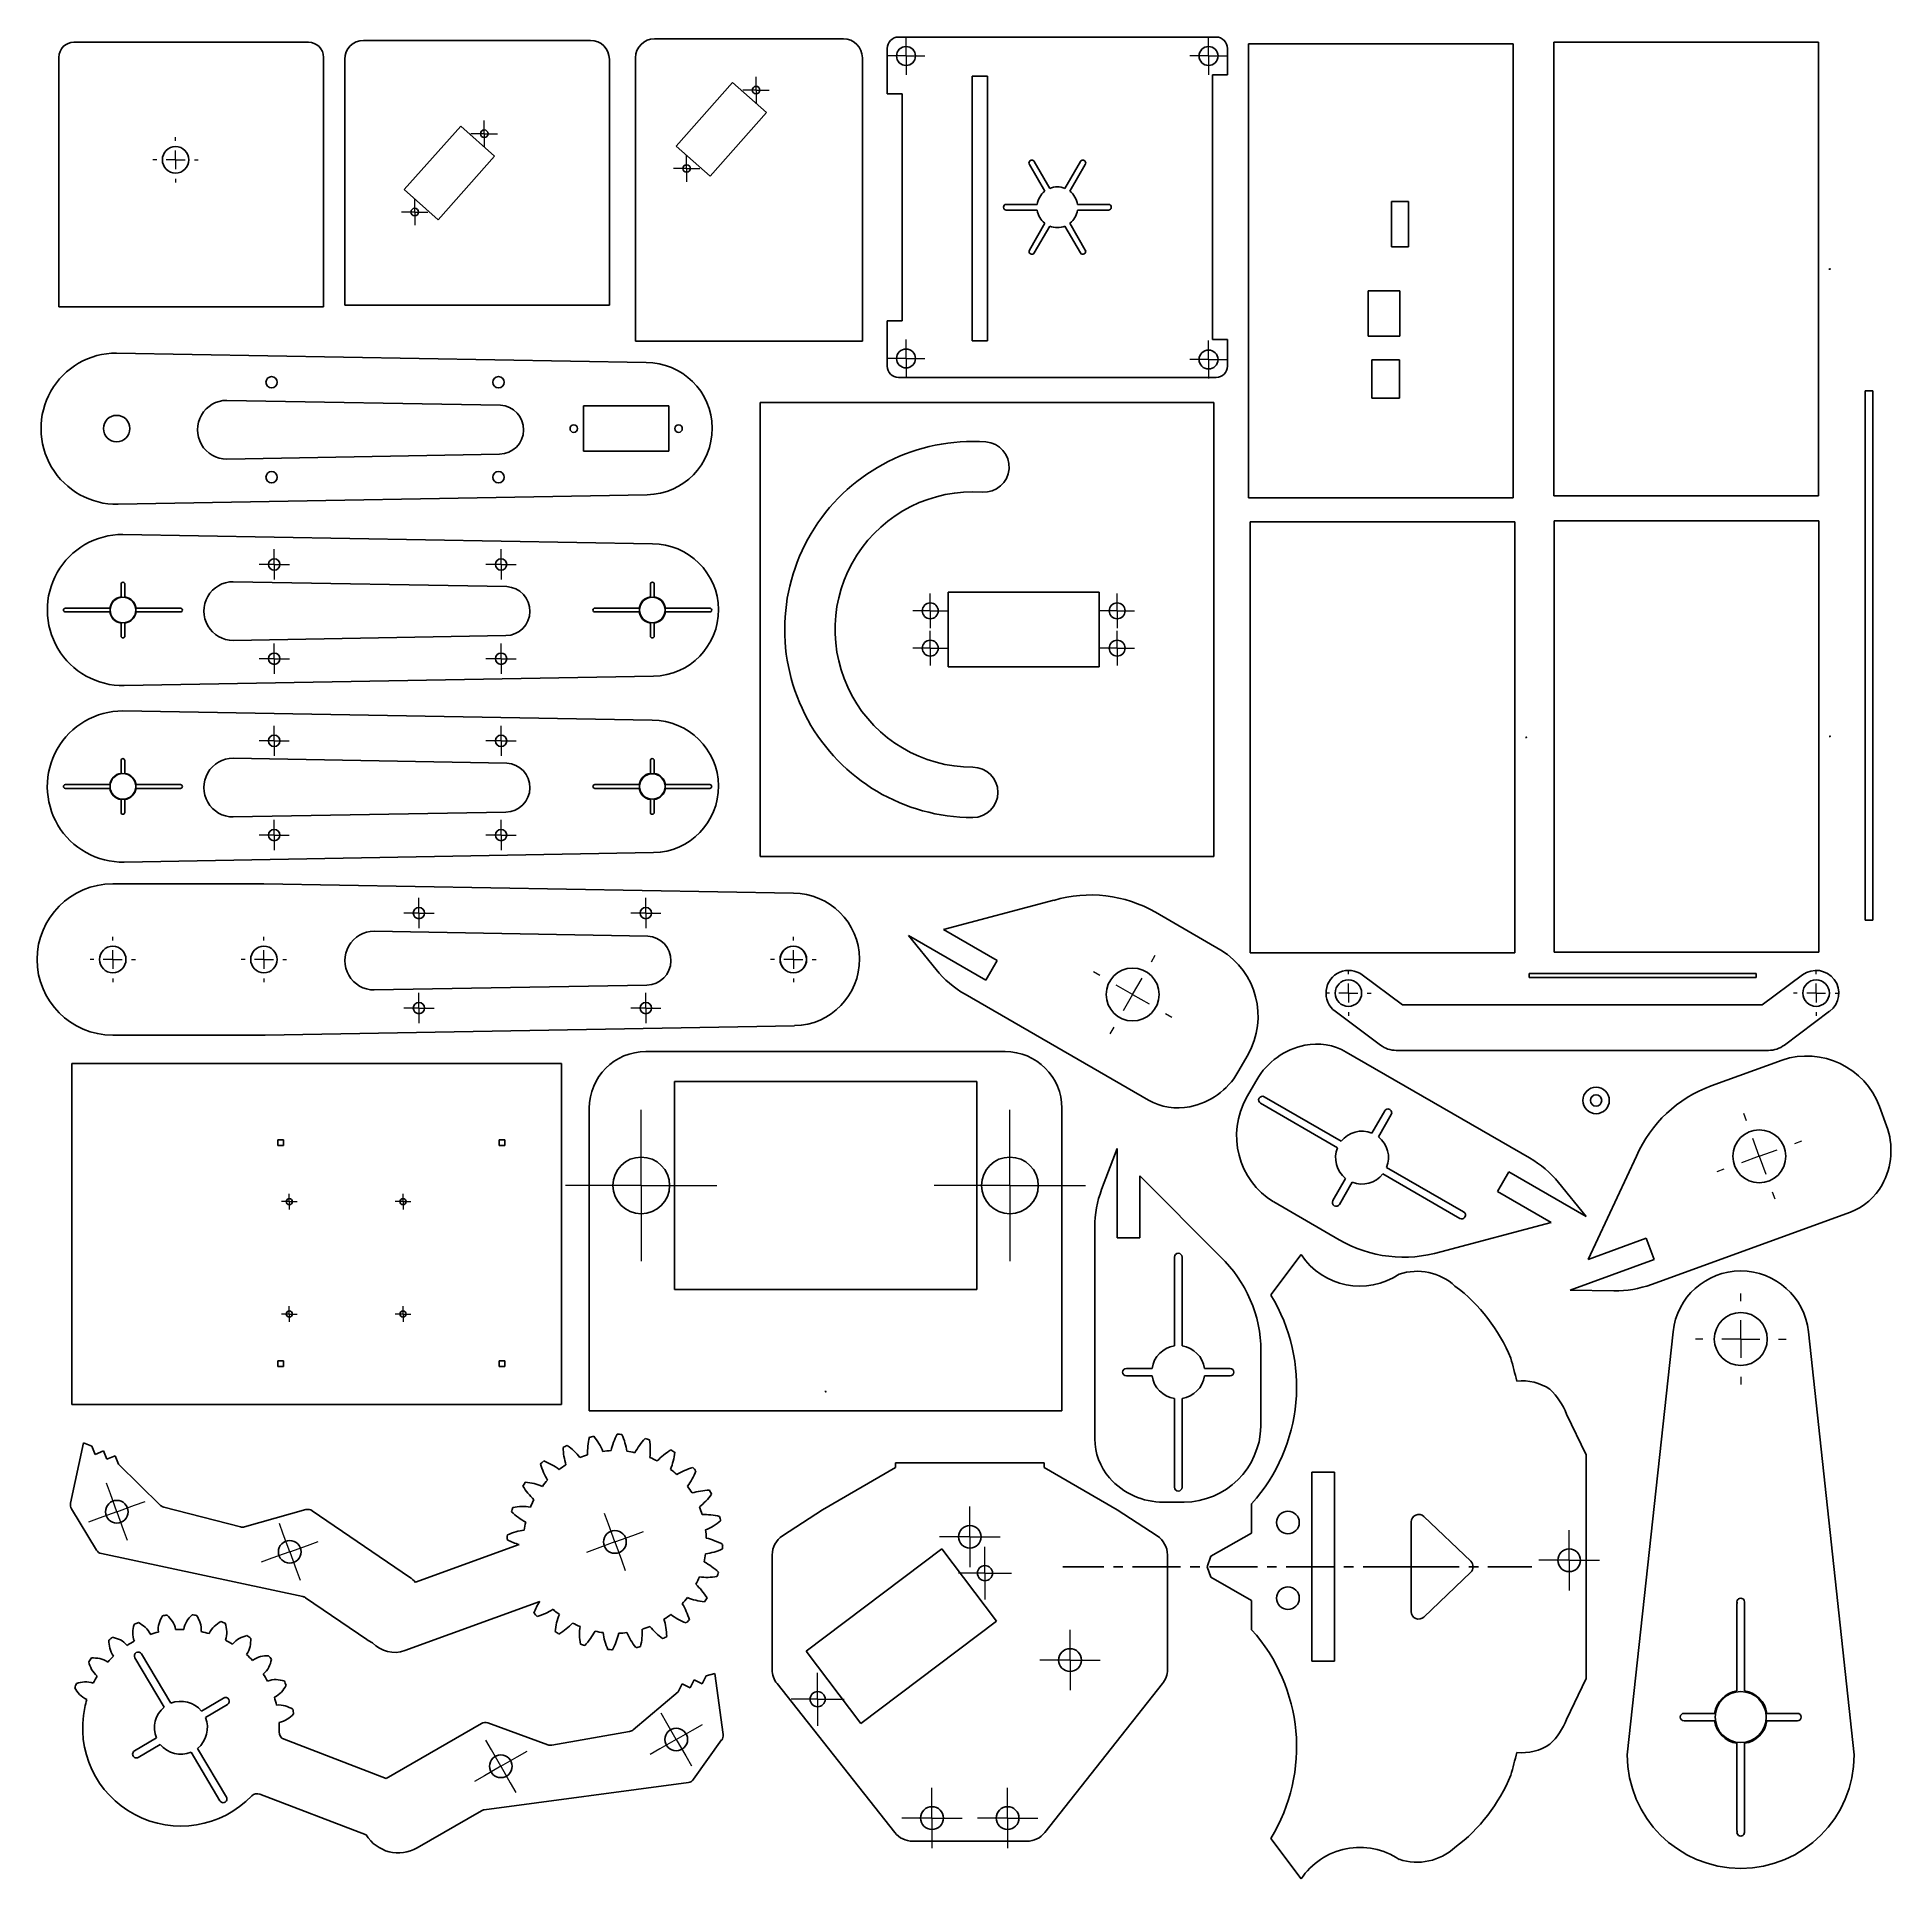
# Model space of a CAD drawing. Header units: millimetres. Extents: x 5 to 495, y 5 to 492.
import ezdxf

# ---------------------------------------------------------------- set-up
doc = ezdxf.new("R2010")
doc.units = ezdxf.units.MM
doc.header["$PDSIZE"] = -1
doc.linetypes.add('CENTERX2', pattern=[20.32, 12.7, -2.54, 2.54, -2.54])

# ---------------------------------------------------------------- blocks, each defined once
blk = doc.blocks.new('SW_CENTERMARKSYMBOL_0')
at = {"color": 0, "linetype": 'Continuous', "lineweight": 18}
for p, q in [((0, 5), (0, 6)), ((-5, 0), (-6, 0)), ((0, 0), (-2.5, 0)), ((0, 0), (0, 2.5)), ((0, 0), (0, -2.5)), ((0, 0), (2.5, 0)), ((5, 0), (6, 0)), ((0, -5), (0, -6))]:
    blk.add_line(p, q, dxfattribs=at)
blk = doc.blocks.new('SW_CENTERMARKSYMBOL_1')
at = {"color": 0, "linetype": 'Continuous', "lineweight": 18}
for p, q in [((-2.5, 0), (-3.5, 0)), ((0, 0), (-2.5, 0)), ((0, 2.5), (0, 3.5)), ((0, 0), (0, 2.5)), ((0, 0), (0, -2.5)), ((0, 0), (2.5, 0)), ((2.5, 0), (3.5, 0)), ((0, -2.5), (0, -3.5))]:
    blk.add_line(p, q, dxfattribs=at)
blk = doc.blocks.new('SW_CENTERMARKSYMBOL_2')
at = {"color": 0, "linetype": 'Continuous', "lineweight": 18}
for p, q in [((-2.5, 0), (-3.5, 0)), ((0, 0), (-2.5, 0)), ((0, 2.5), (0, 3.5)), ((0, 0), (0, 2.5)), ((0, 0), (0, -2.5)), ((0, 0), (2.5, 0)), ((2.5, 0), (3.5, 0)), ((0, -2.5), (0, -3.5))]:
    blk.add_line(p, q, dxfattribs=at)
blk = doc.blocks.new('SW_CENTERMARKSYMBOL_3')
at = {"color": 0, "linetype": 'Continuous', "lineweight": 18}
for p, q in [((-2.5, 0), (-3.5, 0)), ((0, 0), (-2.5, 0)), ((0, 2.5), (0, 3.5)), ((0, 0), (0, 2.5)), ((0, 0), (0, -2.5)), ((0, 0), (2.5, 0)), ((2.5, 0), (3.5, 0)), ((0, -2.5), (0, -3.5))]:
    blk.add_line(p, q, dxfattribs=at)
blk = doc.blocks.new('SW_CENTERMARKSYMBOL_4')
at = {"color": 0, "linetype": 'Continuous', "lineweight": 18}
for p, q in [((-2.5, 0), (-3.5, 0)), ((0, 0), (-2.5, 0)), ((0, 2.5), (0, 3.5)), ((0, 0), (0, 2.5)), ((0, 0), (0, -2.5)), ((0, 0), (2.5, 0)), ((2.5, 0), (3.5, 0)), ((0, -2.5), (0, -3.5))]:
    blk.add_line(p, q, dxfattribs=at)
blk = doc.blocks.new('SW_CENTERMARKSYMBOL_5')
at = {"color": 0, "linetype": 'Continuous', "lineweight": 18}
for p, q in [((0, 2.5), (0, 5)), ((-2.5, 0), (-5, 0)), ((0, 0), (-2.5, 0)), ((0, 0), (0, 2.5)), ((0, 0), (0, -2.5)), ((0, 0), (2.5, 0)), ((2.5, 0), (5, 0)), ((0, -2.5), (0, -5))]:
    blk.add_line(p, q, dxfattribs=at)
blk = doc.blocks.new('SW_CENTERMARKSYMBOL_6')
at = {"color": 0, "linetype": 'Continuous', "lineweight": 18}
for p, q in [((0, 2.5), (0, 5)), ((-2.5, 0), (-5, 0)), ((0, 0), (-2.5, 0)), ((0, 0), (0, 2.5)), ((0, 0), (0, -2.5)), ((0, 0), (2.5, 0)), ((2.5, 0), (5, 0)), ((0, -2.5), (0, -5))]:
    blk.add_line(p, q, dxfattribs=at)
blk = doc.blocks.new('SW_CENTERMARKSYMBOL_7')
at = {"color": 0, "linetype": 'Continuous', "lineweight": 18}
for p, q in [((0, 2.5), (0, 5)), ((-2.5, 0), (-5, 0)), ((0, 0), (-2.5, 0)), ((0, 0), (0, 2.5)), ((0, 0), (0, -2.5)), ((0, 0), (2.5, 0)), ((2.5, 0), (5, 0)), ((0, -2.5), (0, -5))]:
    blk.add_line(p, q, dxfattribs=at)
blk = doc.blocks.new('SW_CENTERMARKSYMBOL_8')
at = {"color": 0, "linetype": 'Continuous', "lineweight": 18}
for p, q in [((0, 2.5), (0, 5)), ((-2.5, 0), (-5, 0)), ((0, 0), (-2.5, 0)), ((0, 0), (0, 2.5)), ((0, 0), (0, -2.5)), ((0, 0), (2.5, 0)), ((2.5, 0), (5, 0)), ((0, -2.5), (0, -5))]:
    blk.add_line(p, q, dxfattribs=at)
blk = doc.blocks.new('SW_CENTERMARKSYMBOL_9')
at = {"color": 0, "linetype": 'Continuous', "lineweight": 18}
for p, q in [((0, 5), (0, 6)), ((-5, 0), (-6, 0)), ((0, 0), (-2.5, 0)), ((0, 0), (0, 2.5)), ((0, 0), (0, -2.5)), ((0, 0), (2.5, 0)), ((5, 0), (6, 0)), ((0, -5), (0, -6))]:
    blk.add_line(p, q, dxfattribs=at)
blk = doc.blocks.new('SW_CENTERMARKSYMBOL_10')
at = {"color": 0, "linetype": 'Continuous', "lineweight": 18}
for p, q in [((0, 5), (0, 6)), ((-5, 0), (-6, 0)), ((0, 0), (-2.5, 0)), ((0, 0), (0, 2.5)), ((0, 0), (0, -2.5)), ((0, 0), (2.5, 0)), ((5, 0), (6, 0)), ((0, -5), (0, -6))]:
    blk.add_line(p, q, dxfattribs=at)
blk = doc.blocks.new('SW_CENTERMARKSYMBOL_11')
at = {"color": 0, "linetype": 'Continuous', "lineweight": 18}
for p, q in [((0, 5), (0, 6)), ((-5, 0), (-6, 0)), ((0, 0), (-2.5, 0)), ((0, 0), (0, 2.5)), ((0, 0), (0, -2.5)), ((0, 0), (2.5, 0)), ((5, 0), (6, 0)), ((0, -5), (0, -6))]:
    blk.add_line(p, q, dxfattribs=at)
blk = doc.blocks.new('SW_CENTERMARKSYMBOL_12')
at = {"color": 0, "linetype": 'Continuous', "lineweight": 18}
for p, q in [((-2.5, 0), (-4, 0)), ((0, 0), (-2.5, 0)), ((0, 2.5), (0, 4)), ((0, 0), (0, 2.5)), ((0, 0), (0, -2.5)), ((0, 0), (2.5, 0)), ((2.5, 0), (4, 0)), ((0, -2.5), (0, -4))]:
    blk.add_line(p, q, dxfattribs=at)
blk = doc.blocks.new('SW_CENTERMARKSYMBOL_13')
at = {"color": 0, "linetype": 'Continuous', "lineweight": 18}
for p, q in [((-2.5, 0), (-4, 0)), ((0, 0), (-2.5, 0)), ((0, 2.5), (0, 4)), ((0, 0), (0, 2.5)), ((0, 0), (0, -2.5)), ((0, 0), (2.5, 0)), ((2.5, 0), (4, 0)), ((0, -2.5), (0, -4))]:
    blk.add_line(p, q, dxfattribs=at)
blk = doc.blocks.new('SW_CENTERMARKSYMBOL_14')
at = {"color": 0, "linetype": 'Continuous', "lineweight": 18}
for p, q in [((-2.5, 0), (-4, 0)), ((0, 0), (-2.5, 0)), ((0, 2.5), (0, 4)), ((0, 0), (0, 2.5)), ((0, 0), (0, -2.5)), ((0, 0), (2.5, 0)), ((2.5, 0), (4, 0)), ((0, -2.5), (0, -4))]:
    blk.add_line(p, q, dxfattribs=at)
blk = doc.blocks.new('SW_CENTERMARKSYMBOL_15')
at = {"color": 0, "linetype": 'Continuous', "lineweight": 18}
for p, q in [((-2.5, 0), (-4, 0)), ((0, 0), (-2.5, 0)), ((0, 2.5), (0, 4)), ((0, 0), (0, 2.5)), ((0, 0), (0, -2.5)), ((0, 0), (2.5, 0)), ((2.5, 0), (4, 0)), ((0, -2.5), (0, -4))]:
    blk.add_line(p, q, dxfattribs=at)
blk = doc.blocks.new('SW_CENTERMARKSYMBOL_16')
at = {"color": 0, "linetype": 'Continuous', "lineweight": 18}
for p, q in [((-2.5, 0), (-4, 0)), ((0, 0), (-2.5, 0)), ((0, 2.5), (0, 4)), ((0, 0), (0, 2.5)), ((0, 0), (0, -2.5)), ((0, 0), (2.5, 0)), ((2.5, 0), (4, 0)), ((0, -2.5), (0, -4))]:
    blk.add_line(p, q, dxfattribs=at)
blk = doc.blocks.new('SW_CENTERMARKSYMBOL_17')
at = {"color": 0, "linetype": 'Continuous', "lineweight": 18}
for p, q in [((-2.5, 0), (-4, 0)), ((0, 0), (-2.5, 0)), ((0, 2.5), (0, 4)), ((0, 0), (0, 2.5)), ((0, 0), (0, -2.5)), ((0, 0), (2.5, 0)), ((2.5, 0), (4, 0)), ((0, -2.5), (0, -4))]:
    blk.add_line(p, q, dxfattribs=at)
blk = doc.blocks.new('SW_CENTERMARKSYMBOL_18')
at = {"color": 0, "linetype": 'Continuous', "lineweight": 18}
for p, q in [((-2.5, 0), (-4, 0)), ((0, 0), (-2.5, 0)), ((0, 2.5), (0, 4)), ((0, 0), (0, 2.5)), ((0, 0), (0, -2.5)), ((0, 0), (2.5, 0)), ((2.5, 0), (4, 0)), ((0, -2.5), (0, -4))]:
    blk.add_line(p, q, dxfattribs=at)
blk = doc.blocks.new('SW_CENTERMARKSYMBOL_19')
at = {"color": 0, "linetype": 'Continuous', "lineweight": 18}
for p, q in [((-2.5, 0), (-4, 0)), ((0, 0), (-2.5, 0)), ((0, 2.5), (0, 4)), ((0, 0), (0, 2.5)), ((0, 0), (0, -2.5)), ((0, 0), (2.5, 0)), ((2.5, 0), (4, 0)), ((0, -2.5), (0, -4))]:
    blk.add_line(p, q, dxfattribs=at)
blk = doc.blocks.new('SW_CENTERMARKSYMBOL_20')
at = {"color": 0, "linetype": 'Continuous', "lineweight": 18}
for p, q in [((-2.5, 0), (-4, 0)), ((0, 0), (-2.5, 0)), ((0, 2.5), (0, 4)), ((0, 0), (0, 2.5)), ((0, 0), (0, -2.5)), ((0, 0), (2.5, 0)), ((2.5, 0), (4, 0)), ((0, -2.5), (0, -4))]:
    blk.add_line(p, q, dxfattribs=at)
blk = doc.blocks.new('SW_CENTERMARKSYMBOL_21')
at = {"color": 0, "linetype": 'Continuous', "lineweight": 18}
for p, q in [((-2.5, 0), (-4, 0)), ((0, 0), (-2.5, 0)), ((0, 2.5), (0, 4)), ((0, 0), (0, 2.5)), ((0, 0), (0, -2.5)), ((0, 0), (2.5, 0)), ((2.5, 0), (4, 0)), ((0, -2.5), (0, -4))]:
    blk.add_line(p, q, dxfattribs=at)
blk = doc.blocks.new('SW_CENTERMARKSYMBOL_22')
at = {"color": 0, "linetype": 'Continuous', "lineweight": 18}
for p, q in [((-2.5, 0), (-4, 0)), ((0, 0), (-2.5, 0)), ((0, 2.5), (0, 4)), ((0, 0), (0, 2.5)), ((0, 0), (0, -2.5)), ((0, 0), (2.5, 0)), ((2.5, 0), (4, 0)), ((0, -2.5), (0, -4))]:
    blk.add_line(p, q, dxfattribs=at)
blk = doc.blocks.new('SW_CENTERMARKSYMBOL_23')
at = {"color": 0, "linetype": 'Continuous', "lineweight": 18}
for p, q in [((-2.5, 0), (-4, 0)), ((0, 0), (-2.5, 0)), ((0, 2.5), (0, 4)), ((0, 0), (0, 2.5)), ((0, 0), (0, -2.5)), ((0, 0), (2.5, 0)), ((2.5, 0), (4, 0)), ((0, -2.5), (0, -4))]:
    blk.add_line(p, q, dxfattribs=at)
blk = doc.blocks.new('SW_CENTERMARKSYMBOL_24')
at = {"color": 0, "linetype": 'Continuous', "lineweight": 18}
for p, q in [((-1.25, 0), (-2.05, 0)), ((0, 0), (-1.25, 0)), ((0, 1.25), (0, 2.05)), ((0, 0), (0, 1.25)), ((0, 0), (0, -1.25)), ((0, 0), (1.25, 0)), ((1.25, 0), (2.05, 0)), ((0, -1.25), (0, -2.05))]:
    blk.add_line(p, q, dxfattribs=at)
blk = doc.blocks.new('SW_CENTERMARKSYMBOL_25')
at = {"color": 0, "linetype": 'Continuous', "lineweight": 18}
for p, q in [((-1.25, 0), (-2.05, 0)), ((0, 0), (-1.25, 0)), ((0, 1.25), (0, 2.05)), ((0, 0), (0, 1.25)), ((0, 0), (0, -1.25)), ((0, 0), (1.25, 0)), ((1.25, 0), (2.05, 0)), ((0, -1.25), (0, -2.05))]:
    blk.add_line(p, q, dxfattribs=at)
blk = doc.blocks.new('SW_CENTERMARKSYMBOL_26')
at = {"color": 0, "linetype": 'Continuous', "lineweight": 18}
for p, q in [((-1.25, 0), (-2.05, 0)), ((0, 0), (-1.25, 0)), ((0, 1.25), (0, 2.05)), ((0, 0), (0, 1.25)), ((0, 0), (0, -1.25)), ((0, 0), (1.25, 0)), ((1.25, 0), (2.05, 0)), ((0, -1.25), (0, -2.05))]:
    blk.add_line(p, q, dxfattribs=at)
blk = doc.blocks.new('SW_CENTERMARKSYMBOL_27')
at = {"color": 0, "linetype": 'Continuous', "lineweight": 18}
for p, q in [((-1.25, 0), (-2.05, 0)), ((0, 0), (-1.25, 0)), ((0, 1.25), (0, 2.05)), ((0, 0), (0, 1.25)), ((0, 0), (0, -1.25)), ((0, 0), (1.25, 0)), ((1.25, 0), (2.05, 0)), ((0, -1.25), (0, -2.05))]:
    blk.add_line(p, q, dxfattribs=at)
blk = doc.blocks.new('SW_CENTERMARKSYMBOL_28')
at = {"color": 0, "linetype": 'Continuous', "lineweight": 18}
for p, q in [((-2.5, 0), (-4.6, 0)), ((0, 0), (-2.5, 0)), ((0, 2.5), (0, 4.6)), ((0, 0), (0, 2.5)), ((0, 0), (0, -2.5)), ((0, 0), (2.5, 0)), ((2.5, 0), (4.6, 0)), ((0, -2.5), (0, -4.6))]:
    blk.add_line(p, q, dxfattribs=at)
blk = doc.blocks.new('SW_CENTERMARKSYMBOL_29')
at = {"color": 0, "linetype": 'Continuous', "lineweight": 18}
for p, q in [((-2.5, 0), (-4.6, 0)), ((0, 0), (-2.5, 0)), ((0, 2.5), (0, 4.6)), ((0, 0), (0, 2.5)), ((0, 0), (0, -2.5)), ((0, 0), (2.5, 0)), ((2.5, 0), (4.6, 0)), ((0, -2.5), (0, -4.6))]:
    blk.add_line(p, q, dxfattribs=at)
blk = doc.blocks.new('SW_CENTERMARKSYMBOL_30')
at = {"color": 0, "linetype": 'Continuous', "lineweight": 18}
for p, q in [((-2.5, 0), (-4.6, 0)), ((0, 0), (-2.5, 0)), ((0, 2.5), (0, 4.6)), ((0, 0), (0, 2.5)), ((0, 0), (0, -2.5)), ((0, 0), (2.5, 0)), ((2.5, 0), (4.6, 0)), ((0, -2.5), (0, -4.6))]:
    blk.add_line(p, q, dxfattribs=at)
blk = doc.blocks.new('SW_CENTERMARKSYMBOL_31')
at = {"color": 0, "linetype": 'Continuous', "lineweight": 18}
for p, q in [((-2.5, 0), (-4.6, 0)), ((0, 0), (-2.5, 0)), ((0, 2.5), (0, 4.6)), ((0, 0), (0, 2.5)), ((0, 0), (0, -2.5)), ((0, 0), (2.5, 0)), ((2.5, 0), (4.6, 0)), ((0, -2.5), (0, -4.6))]:
    blk.add_line(p, q, dxfattribs=at)
blk = doc.blocks.new('SW_CENTERMARKSYMBOL_32')
at = {"color": 0, "linetype": 'Continuous', "lineweight": 18}
for p, q in [((0, 5), (0, 6)), ((-5, 0), (-6, 0)), ((0, 0), (-2.5, 0)), ((0, 0), (0, 2.5)), ((0, 0), (0, -2.5)), ((0, 0), (2.5, 0)), ((5, 0), (6, 0)), ((0, -5), (0, -6))]:
    blk.add_line(p, q, dxfattribs=at)
blk = doc.blocks.new('SW_CENTERMARKSYMBOL_33')
at = {"color": 0, "linetype": 'Continuous', "lineweight": 18}
for p, q in [((0, 5), (0, 6)), ((-5, 0), (-6, 0)), ((0, 0), (-2.5, 0)), ((0, 0), (0, 2.5)), ((0, 0), (0, -2.5)), ((0, 0), (2.5, 0)), ((5, 0), (6, 0)), ((0, -5), (0, -6))]:
    blk.add_line(p, q, dxfattribs=at)
blk = doc.blocks.new('SW_CENTERMARKSYMBOL_34')
at = {"color": 0, "linetype": 'Continuous', "lineweight": 18}
for p, q in [((-1.71, 4.7), (-2.74, 7.52)), ((0, 0), (-4.7, -1.71)), ((0, 0), (-1.71, 4.7)), ((0, 0), (4.7, 1.71)), ((0, 0), (1.71, -4.7)), ((4.7, 1.71), (7.52, 2.74)), ((-4.7, -1.71), (-7.52, -2.74)), ((1.71, -4.7), (2.74, -7.52))]:
    blk.add_line(p, q, dxfattribs=at)
blk = doc.blocks.new('SW_CENTERMARKSYMBOL_35')
at = {"color": 0, "linetype": 'Continuous', "lineweight": 18}
for p, q in [((-1.71, 4.7), (-2.74, 7.52)), ((0, 0), (-4.7, -1.71)), ((0, 0), (-1.71, 4.7)), ((0, 0), (4.7, 1.71)), ((0, 0), (1.71, -4.7)), ((4.7, 1.71), (7.52, 2.74)), ((-4.7, -1.71), (-7.52, -2.74)), ((1.71, -4.7), (2.74, -7.52))]:
    blk.add_line(p, q, dxfattribs=at)
blk = doc.blocks.new('SW_CENTERMARKSYMBOL_36')
at = {"color": 0, "linetype": 'Continuous', "lineweight": 18}
for p, q in [((-1.71, 4.7), (-2.74, 7.52)), ((0, 0), (-4.7, -1.71)), ((0, 0), (-1.71, 4.7)), ((0, 0), (4.7, 1.71)), ((0, 0), (1.71, -4.7)), ((4.7, 1.71), (7.52, 2.74)), ((-4.7, -1.71), (-7.52, -2.74)), ((1.71, -4.7), (2.74, -7.52))]:
    blk.add_line(p, q, dxfattribs=at)
blk = doc.blocks.new('SW_CENTERMARKSYMBOL_37')
at = {"color": 0, "linetype": 'Continuous', "lineweight": 18}
for p, q in [((-2.5, 4.33), (-4, 6.93)), ((0, 0), (-4.33, -2.5)), ((0, 0), (-2.5, 4.33)), ((0, 0), (4.33, 2.5)), ((0, 0), (2.5, -4.33)), ((4.33, 2.5), (6.93, 4)), ((-4.33, -2.5), (-6.93, -4)), ((2.5, -4.33), (4, -6.93))]:
    blk.add_line(p, q, dxfattribs=at)
blk = doc.blocks.new('SW_CENTERMARKSYMBOL_38')
at = {"color": 0, "linetype": 'Continuous', "lineweight": 18}
for p, q in [((-2.5, 4.33), (-4, 6.93)), ((0, 0), (-4.33, -2.5)), ((0, 0), (-2.5, 4.33)), ((0, 0), (4.33, 2.5)), ((0, 0), (2.5, -4.33)), ((4.33, 2.5), (6.93, 4)), ((-4.33, -2.5), (-6.93, -4)), ((2.5, -4.33), (4, -6.93))]:
    blk.add_line(p, q, dxfattribs=at)
blk = doc.blocks.new('SW_CENTERMARKSYMBOL_39')
at = {"color": 0, "linetype": 'Continuous', "lineweight": 18}
for p, q in [((0, 5), (0, 8)), ((0, 0), (0, 5)), ((0, 0), (-5, 0)), ((0, 0), (5, 0)), ((0, 0), (0, -5)), ((5, 0), (8, 0)), ((-5, 0), (-8, 0)), ((0, -5), (0, -8))]:
    blk.add_line(p, q, dxfattribs=at)
blk = doc.blocks.new('SW_CENTERMARKSYMBOL_40')
at = {"color": 0, "linetype": 'Continuous', "lineweight": 18}
for p, q in [((0, 12.5), (0, 20)), ((0, 0), (0, 12.5)), ((-12.5, 0), (-20, 0)), ((0, 0), (-12.5, 0)), ((0, 0), (0, -12.5)), ((0, 0), (12.5, 0)), ((12.5, 0), (20, 0)), ((0, -12.5), (0, -20))]:
    blk.add_line(p, q, dxfattribs=at)
blk = doc.blocks.new('SW_CENTERMARKSYMBOL_41')
at = {"color": 0, "linetype": 'Continuous', "lineweight": 18}
for p, q in [((0, 12.5), (0, 20)), ((0, 0), (0, 12.5)), ((-12.5, 0), (-20, 0)), ((0, 0), (-12.5, 0)), ((0, 0), (0, -12.5)), ((0, 0), (12.5, 0)), ((12.5, 0), (20, 0)), ((0, -12.5), (0, -20))]:
    blk.add_line(p, q, dxfattribs=at)
blk = doc.blocks.new('SW_CENTERMARKSYMBOL_42')
at = {"color": 0, "linetype": 'Continuous', "lineweight": 18}
for p, q in [((0, 5), (0, 8)), ((0, 0), (0, 5)), ((-5, 0), (-8, 0)), ((0, 0), (-5, 0)), ((0, 0), (0, -5)), ((0, 0), (5, 0)), ((5, 0), (8, 0)), ((0, -5), (0, -8))]:
    blk.add_line(p, q, dxfattribs=at)
blk = doc.blocks.new('SW_CENTERMARKSYMBOL_43')
at = {"color": 0, "linetype": 'Continuous', "lineweight": 18}
for p, q in [((0, 5), (0, 8)), ((0, 0), (0, 5)), ((-5, 0), (-8, 0)), ((0, 0), (-5, 0)), ((0, 0), (0, -5)), ((0, 0), (5, 0)), ((5, 0), (8, 0)), ((0, -5), (0, -8))]:
    blk.add_line(p, q, dxfattribs=at)
blk = doc.blocks.new('SW_CENTERMARKSYMBOL_44')
at = {"color": 0, "linetype": 'Continuous', "lineweight": 18}
for p, q in [((0, 5), (0, 7)), ((0, 0), (0, 5)), ((-5, 0), (-7, 0)), ((0, 0), (-5, 0)), ((0, 0), (0, -5)), ((0, 0), (5, 0)), ((5, 0), (7, 0)), ((0, -5), (0, -7))]:
    blk.add_line(p, q, dxfattribs=at)
blk = doc.blocks.new('SW_CENTERMARKSYMBOL_45')
at = {"color": 0, "linetype": 'Continuous', "lineweight": 18}
for p, q in [((0, 5), (0, 7)), ((0, 0), (0, 5)), ((-5, 0), (-7, 0)), ((0, 0), (-5, 0)), ((0, 0), (0, -5)), ((0, 0), (5, 0)), ((5, 0), (7, 0)), ((0, -5), (0, -7))]:
    blk.add_line(p, q, dxfattribs=at)
blk = doc.blocks.new('SW_CENTERMARKSYMBOL_46')
at = {"color": 0, "linetype": 'Continuous', "lineweight": 18}
for p, q in [((0, 5), (0, 8)), ((0, 0), (0, 5)), ((-5, 0), (-8, 0)), ((0, 0), (-5, 0)), ((0, 0), (0, -5)), ((0, 0), (5, 0)), ((5, 0), (8, 0)), ((0, -5), (0, -8))]:
    blk.add_line(p, q, dxfattribs=at)
blk = doc.blocks.new('SW_CENTERMARKSYMBOL_47')
at = {"color": 0, "linetype": 'Continuous', "lineweight": 18}
for p, q in [((0, 5), (0, 8)), ((0, 0), (0, 5)), ((-5, 0), (-8, 0)), ((0, 0), (-5, 0)), ((0, 0), (0, -5)), ((0, 0), (5, 0)), ((5, 0), (8, 0)), ((0, -5), (0, -8))]:
    blk.add_line(p, q, dxfattribs=at)
blk = doc.blocks.new('SW_CENTERMARKSYMBOL_48')
at = {"color": 0, "linetype": 'Continuous', "lineweight": 18}
for p, q in [((-3.42, 9.4), (-4.1, 11.28)), ((0, 0), (-4.7, -1.71)), ((0, 0), (-1.71, 4.7)), ((0, 0), (4.7, 1.71)), ((0, 0), (1.71, -4.7)), ((9.4, 3.42), (11.28, 4.1)), ((-9.4, -3.42), (-11.28, -4.1)), ((3.42, -9.4), (4.1, -11.28))]:
    blk.add_line(p, q, dxfattribs=at)
blk = doc.blocks.new('SW_CENTERMARKSYMBOL_49')
at = {"color": 0, "linetype": 'Continuous', "lineweight": 18}
for p, q in [((0, 10), (0, 12)), ((0, 0), (0, 5)), ((0, 0), (-5, 0)), ((0, 0), (0, -5)), ((0, 0), (5, 0)), ((10, 0), (12, 0)), ((-10, 0), (-12, 0)), ((0, -10), (0, -12))]:
    blk.add_line(p, q, dxfattribs=at)
blk = doc.blocks.new('SW_CENTERMARKSYMBOL_50')
at = {"color": 0, "linetype": 'Continuous', "lineweight": 18}
for p, q in [((5, 8.66), (6, 10.39)), ((-8.66, 5), (-10.39, 6)), ((0, 0), (-4.33, 2.5)), ((0, 0), (-2.5, -4.33)), ((0, 0), (2.5, 4.33)), ((0, 0), (4.33, -2.5)), ((-5, -8.66), (-6, -10.39)), ((8.66, -5), (10.39, -6))]:
    blk.add_line(p, q, dxfattribs=at)

msp = doc.modelspace()

# ---------------------------------------------------------------- linework, layer by layer
at = {"color": 7, "linetype": 'Continuous', "lineweight": 25}
for p, q in [((76.71, 490.68), (14.71, 490.68)), ((91.3, 491.16), (151.3, 491.16)), ((168.2, 491.58), (218.2, 491.58)), ((232.77, 492.04), (316.77, 492.04)), ((406.07, 370.7), (406.07, 490.7)), ((406.07, 490.7), (476.07, 490.7)), ((476.07, 370.7), (476.07, 490.7)), ((10.71, 486.68), (10.71, 420.68)), ((80.71, 486.68), (80.71, 420.68)), ((86.3, 486.16), (86.3, 421.16)), ((156.3, 486.16), (156.3, 421.16)), ((163.2, 486.58), (163.2, 411.58)), ((223.2, 486.58), (223.2, 411.58)), ((229.77, 477.04), (229.77, 489.04)), ((319.77, 482.04), (319.77, 489.04)), ((325.35, 370.22), (325.35, 490.22)), ((325.35, 490.22), (395.35, 490.22)), ((395.35, 370.22), (395.35, 490.22)), ((256.27, 481.73), (252.27, 481.73)), ((252.27, 481.73), (252.27, 411.73)), ((256.27, 411.73), (256.27, 481.73)), ((319.77, 482.04), (315.77, 482.04)), ((315.77, 482.04), (315.77, 412.04)), ((188.88, 480.05), (173.95, 463.22)), ((197.86, 472.09), (188.88, 480.05)), ((233.77, 477.04), (229.77, 477.04)), ((233.77, 417.04), (233.77, 477.04)), ((182.93, 455.25), (197.86, 472.09)), ((116.98, 468.52), (102.06, 451.69)), ((125.96, 460.56), (116.98, 468.52)), ((173.95, 463.22), (182.93, 455.25)), ((111.04, 443.72), (125.96, 460.56)), ((271.46, 451.28), (267.37, 458.36)), ((272.76, 452.03), (268.67, 459.11)), ((276.78, 452.03), (280.87, 459.11)), ((278.08, 451.28), (282.17, 458.36)), ((102.06, 451.69), (111.04, 443.72)), ((269.44, 447.79), (261.27, 447.79)), ((269.44, 446.29), (261.27, 446.29)), ((288.27, 447.79), (280.09, 447.79)), ((288.27, 446.29), (280.09, 446.29)), ((363.1, 436.59), (363.1, 448.59)), ((367.6, 448.59), (363.1, 448.59)), ((367.6, 436.59), (367.6, 448.59)), ((267.37, 435.73), (271.46, 442.81)), ((268.67, 434.98), (272.76, 442.06)), ((280.87, 434.98), (276.78, 442.06)), ((282.17, 435.73), (278.08, 442.81)), ((367.6, 436.59), (363.1, 436.59)), ((365.35, 424.96), (356.95, 424.96)), ((356.95, 424.96), (356.95, 412.96)), ((365.35, 424.96), (365.35, 412.96)), ((80.71, 420.68), (10.71, 420.68)), ((86.3, 421.16), (156.3, 421.16)), ((229.77, 405.04), (229.77, 417.04)), ((229.77, 417.04), (233.77, 417.04)), ((315.77, 412.04), (319.77, 412.04)), ((319.77, 405.04), (319.77, 412.04)), ((365.35, 412.96), (356.95, 412.96)), ((165.99, 405.99), (25.99, 408.49)), ((163.2, 411.58), (223.2, 411.58)), ((252.27, 411.73), (256.27, 411.73)), ((232.77, 402.04), (316.77, 402.04)), ((357.92, 396.57), (357.92, 406.65)), ((357.92, 406.65), (365.29, 406.65)), ((365.29, 396.57), (365.29, 406.65)), ((488.42, 398.45), (490.42, 398.45)), ((488.42, 258.45), (488.42, 398.45)), ((490.42, 398.45), (490.42, 258.45)), ((55.15, 395.96), (127.48, 394.67)), ((149.49, 394.49), (171.99, 394.49)), ((149.49, 382.49), (149.49, 394.49)), ((171.99, 394.49), (171.99, 382.49)), ((316.19, 395.36), (196.19, 395.36)), ((196.19, 275.36), (196.19, 395.36)), ((316.19, 395.36), (316.19, 275.36)), ((357.92, 396.57), (365.29, 396.57)), ((171.99, 382.49), (149.49, 382.49)), ((127.27, 381.72), (55.16, 380.43)), ((26.35, 368.49), (166.3, 370.99)), ((325.35, 370.22), (395.35, 370.22)), ((406.07, 370.7), (476.07, 370.7)), ((325.8, 249.83), (325.8, 363.83)), ((395.8, 363.83), (325.8, 363.83)), ((395.8, 249.83), (395.8, 363.83)), ((406.13, 250.07), (406.13, 364.07)), ((476.13, 364.07), (406.13, 364.07)), ((476.13, 250.07), (476.13, 364.07)), ((167.66, 358.02), (27.66, 360.52)), ((27.16, 347.37), (27.16, 343.98)), ((28.16, 347.37), (28.16, 343.98)), ((56.82, 347.99), (129.16, 346.7)), ((167.16, 347.37), (167.16, 343.98)), ((168.16, 347.37), (168.16, 343.98)), ((245.92, 325.51), (245.92, 345.22)), ((245.92, 345.22), (285.82, 345.22)), ((285.82, 345.22), (285.82, 325.51)), ((12.44, 341.02), (24.2, 341.02)), ((12.44, 340.02), (24.2, 340.02)), ((31.12, 341.02), (42.88, 341.02)), ((31.12, 340.02), (42.88, 340.02)), ((164.2, 341.02), (152.44, 341.02)), ((164.2, 340.02), (152.44, 340.02)), ((182.88, 341.02), (171.12, 341.02)), ((182.88, 340.02), (171.12, 340.02)), ((27.16, 337.05), (27.16, 333.66)), ((28.16, 337.05), (28.16, 333.66)), ((128.94, 333.75), (56.83, 332.46)), ((167.16, 337.05), (167.16, 333.66)), ((168.16, 337.05), (168.16, 333.66)), ((285.82, 325.51), (245.92, 325.51)), ((28.02, 320.52), (167.97, 323.02)), ((167.65, 311.35), (27.65, 313.85)), ((27.15, 300.71), (27.15, 297.32)), ((28.15, 300.71), (28.15, 297.32)), ((56.81, 301.33), (129.15, 300.04)), ((167.15, 300.71), (167.15, 297.32)), ((168.15, 300.71), (168.15, 297.32)), ((12.43, 294.35), (24.19, 294.35)), ((31.12, 294.35), (42.87, 294.35)), ((164.19, 294.35), (152.43, 294.35)), ((182.87, 294.35), (171.12, 294.35)), ((12.43, 293.35), (24.19, 293.35)), ((27.15, 290.39), (27.15, 287)), ((28.15, 290.39), (28.15, 287)), ((31.12, 293.35), (42.87, 293.35)), ((164.19, 293.35), (152.43, 293.35)), ((167.15, 290.39), (167.15, 287)), ((168.15, 290.39), (168.15, 287)), ((182.87, 293.35), (171.12, 293.35)), ((128.93, 287.08), (56.82, 285.79)), ((28.01, 273.86), (167.96, 276.36)), ((316.19, 275.36), (196.19, 275.36)), ((24.95, 268.09), (64.95, 268.09)), ((204.95, 265.59), (64.95, 268.09)), ((244.67, 256.01), (273.83, 263.74)), ((300.73, 260.58), (318.05, 250.58)), ((94.11, 255.57), (166.44, 254.28)), ((244.67, 256.01), (258.87, 247.81)), ((490.42, 258.45), (488.42, 258.45)), ((242.72, 245.43), (235.4, 254.43)), ((235.4, 254.43), (255.87, 242.62)), ((476.13, 250.07), (406.13, 250.07)), ((255.87, 242.62), (258.87, 247.81)), ((395.8, 249.83), (325.8, 249.83)), ((166.23, 241.32), (94.12, 240.03)), ((355.4, 244.01), (366.06, 236.06)), ((399.59, 243.36), (399.59, 244.36)), ((399.59, 244.36), (459.59, 244.36)), ((459.59, 243.36), (399.59, 243.36)), ((459.59, 244.36), (459.59, 243.36)), ((461.19, 236.06), (471.85, 244.01)), ((298.87, 210.92), (250.37, 238.92)), ((366.06, 236.06), (461.19, 236.06)), ((65.3, 228.09), (205.26, 230.59)), ((360.21, 225.45), (348.23, 234.39)), ((479.02, 234.39), (467.04, 225.45)), ((64.59, 228.09), (24.95, 228.09)), ((165.98, 223.75), (260.98, 223.75)), ((325.22, 222.95), (322.52, 218.26)), ((351.16, 223.62), (399.66, 195.62)), ((462.85, 224.06), (364.4, 224.06)), ((447.66, 214.65), (466.45, 221.49)), ((14.13, 130.43), (14.13, 220.57)), ((14.13, 220.57), (143.64, 220.57)), ((143.64, 220.57), (143.64, 130.43)), ((173.48, 215.83), (173.48, 160.83)), ((253.48, 215.83), (173.48, 215.83)), ((253.48, 160.83), (253.48, 215.83)), ((324.81, 211.58), (327.51, 216.27)), ((349.85, 200.03), (329.49, 211.78)), ((150.98, 208.75), (150.98, 128.75)), ((275.98, 208.75), (275.98, 128.75)), ((348.85, 198.29), (328.49, 210.05)), ((361.34, 208.07), (357.95, 202.2)), ((363.07, 207.07), (359.68, 201.2)), ((492.22, 209.22), (494.07, 204.13)), ((68.64, 200.43), (70.14, 200.43)), ((68.64, 200.43), (68.64, 198.93)), ((68.64, 198.93), (70.14, 198.93)), ((70.14, 200.43), (70.14, 198.93)), ((128.64, 200.43), (127.14, 200.43)), ((127.14, 200.43), (127.14, 198.93)), ((128.64, 198.93), (127.14, 198.93)), ((128.64, 200.43), (128.64, 198.93)), ((286.48, 187.24), (290.62, 198.08)), ((290.62, 174.45), (290.62, 198.08)), ((381.21, 179.61), (360.85, 191.37)), ((382.21, 181.34), (361.85, 193.1)), ((391.16, 186.73), (394.16, 191.92)), ((394.16, 191.92), (414.63, 180.1)), ((415.12, 168.76), (427.94, 196.07)), ((296.62, 174.45), (296.62, 190.85)), ((296.62, 190.85), (317.89, 169.46)), ((351.02, 190.2), (347.63, 184.32)), ((352.75, 189.2), (349.36, 183.32)), ((391.16, 186.73), (405.36, 178.53)), ((407.31, 189.1), (414.63, 180.1)), ((349.3, 173.96), (331.98, 183.96)), ((284.66, 121.36), (284.66, 177.36)), ((405.36, 178.53), (376.2, 170.8)), ((484.5, 181.3), (431.88, 162.14)), ((296.62, 174.45), (290.62, 174.45)), ((415.12, 168.76), (430.53, 174.37)), ((432.58, 168.73), (430.53, 174.37)), ((305.75, 169.39), (305.75, 145.88)), ((307.75, 169.39), (307.75, 145.88)), ((339.24, 170.04), (331.21, 159.36)), ((410.37, 160.65), (432.58, 168.73)), ((173.48, 160.83), (253.48, 160.83)), ((421.97, 160.47), (410.37, 160.65)), ((425.51, 37.72), (437.61, 149.66)), ((473.41, 149.66), (485.51, 37.72)), ((328.61, 144.57), (328.61, 124.57)), ((68.64, 140.43), (68.64, 141.93)), ((68.64, 141.93), (70.14, 141.93)), ((68.64, 140.43), (70.14, 140.43)), ((70.14, 140.43), (70.14, 141.93)), ((128.64, 141.93), (127.14, 141.93)), ((127.14, 140.43), (127.14, 141.93)), ((128.64, 140.43), (127.14, 140.43)), ((128.64, 140.43), (128.64, 141.93)), ((293.04, 139.95), (299.83, 139.95)), ((293.04, 137.95), (299.83, 137.95)), ((313.68, 139.95), (320.46, 139.95)), ((313.68, 137.95), (320.46, 137.95)), ((143.64, 130.43), (14.13, 130.43)), ((150.98, 128.75), (275.98, 128.75)), ((305.75, 132.02), (305.75, 108.51)), ((307.75, 132.02), (307.75, 108.51)), ((409.42, 127.85), (414.64, 117.05)), ((13.81, 104.27), (17.21, 120.22)), ((17.21, 120.22), (19.42, 119.4)), ((19.42, 119.4), (20.31, 117.22)), ((20.31, 117.22), (22.5, 118.11)), ((22.5, 118.11), (23.39, 115.92)), ((23.39, 115.92), (25.57, 116.81)), ((25.57, 116.81), (26.46, 114.62)), ((26.46, 114.62), (37.59, 103.73)), ((212.67, 102.53), (231.93, 113.74)), ((231.93, 113.74), (231.93, 114.97)), ((231.93, 114.97), (271.31, 114.97)), ((271.31, 113.74), (271.31, 114.97)), ((290.57, 102.53), (271.31, 113.74)), ((414.64, 117.05), (414.64, 57.92)), ((342.11, 112.49), (348.11, 112.49)), ((342.11, 62.49), (342.11, 112.49)), ((348.11, 112.49), (348.11, 62.49)), ((38.5, 103.23), (58.77, 98.04)), ((308.27, 104.56), (302.85, 104.56)), ((326.15, 104.16), (326.15, 96.38)), ((20.65, 91.89), (14.05, 102.82)), ((59.81, 98.05), (76.06, 102.6)), ((77.73, 102.32), (103.42, 84.75)), ((202.1, 95.67), (212.67, 102.53)), ((301.14, 95.67), (290.57, 102.53)), ((368.33, 75.64), (368.33, 99.33)), ((371.71, 100.78), (384.11, 88.93)), ((105.04, 83.37), (132.45, 93.34)), ((326.15, 96.38), (315.39, 90.27)), ((75.24, 79.62), (21.95, 90.97)), ((199.36, 60.3), (199.36, 90.63)), ((244.25, 92.26), (208.31, 65.18)), ((258.69, 73.09), (244.25, 92.26)), ((303.88, 60.3), (303.88, 90.63)), ((315.39, 90.27), (314.41, 87.49)), ((315.39, 84.7), (314.41, 87.49)), ((326.15, 78.59), (315.39, 84.7)), ((384.11, 86.04), (371.71, 74.19)), ((92.13, 68.24), (75.95, 79.31)), ((326.15, 78.59), (326.15, 70.81)), ((137.89, 78.3), (102.24, 65.32)), ((454.51, 54.65), (454.51, 77.72)), ((456.51, 54.65), (456.51, 77.72)), ((222.76, 46.01), (258.69, 73.09)), ((40.31, 51.37), (32.56, 64.43)), ((208.31, 65.18), (222.76, 46.01)), ((38.59, 50.35), (30.84, 63.41)), ((181.91, 58.61), (184.18, 59.26)), ((184.18, 59.26), (186.35, 43.09)), ((348.11, 62.49), (342.11, 62.49)), ((162.59, 44.38), (174.52, 54.38)), ((174.52, 54.38), (175.58, 56.5)), ((175.58, 56.5), (177.69, 55.44)), ((177.69, 55.44), (178.74, 57.56)), ((178.74, 57.56), (180.85, 56.5)), ((180.85, 56.5), (181.91, 58.61)), ((231.82, 17.19), (200.66, 56.57)), ((271.43, 17.19), (302.59, 56.57)), ((409.42, 47.13), (414.64, 57.92)), ((48.44, 49.3), (54.27, 52.77)), ((49.46, 47.58), (55.29, 51.05)), ((97.3, 31.51), (122.46, 46.04)), ((124.15, 46.18), (140.01, 40.4)), ((440.51, 48.72), (448.58, 48.72)), ((440.51, 46.72), (448.58, 46.72)), ((462.44, 48.72), (470.51, 48.72)), ((462.44, 46.72), (470.51, 46.72)), ((30.69, 38.77), (36.52, 42.23)), ((31.71, 37.05), (37.54, 40.51)), ((55.03, 26.59), (47.39, 39.46)), ((97.3, 31.51), (70.25, 41.86)), ((141.04, 40.31), (161.65, 43.94)), ((185.99, 41.67), (178.58, 31.28)), ((454.51, 17.72), (454.51, 40.8)), ((456.51, 17.72), (456.51, 40.8)), ((53.31, 25.57), (45.67, 38.44)), ((177.22, 30.46), (123.22, 23.2)), ((91.97, 16.6), (63.87, 27.35)), ((122.48, 22.95), (105.51, 13.15)), ((236.52, 14.91), (266.72, 14.91)), ((339.24, 4.93), (331.21, 15.62))]:
    msp.add_line(p, q, dxfattribs=at)
at = {"color": 7, "linetype": 'Continuous'}
for p, q in [((479.07, 430.7), (478.81, 430.7)), ((479.07, 430.7), (479.07, 430.84)), ((398.8, 306.83), (398.54, 306.83)), ((398.8, 306.83), (398.8, 306.96)), ((479.13, 307.07), (478.87, 307.07)), ((479.13, 307.07), (479.13, 307.2)), ((399.59, 243.36), (399.59, 244.36)), ((399.59, 244.36), (459.59, 244.36)), ((399.59, 243.36), (459.59, 243.36)), ((459.59, 243.36), (459.59, 244.36)), ((213.48, 133.75), (213.48, 134.01)), ((213.48, 133.75), (213.61, 133.75))]:
    msp.add_line(p, q, dxfattribs=at)
at = {"color": 7, "linetype": 'CENTERX2'}
for q in [(276.2, 87.49), (400.26, 87.49)]:
    msp.add_line((368.33, 87.49), q, dxfattribs=at)
at = {"color": 7, "linetype": 'Continuous', "lineweight": 25}
for centre, radius in [((234.75, 487.04), 2.5), ((314.77, 487.04), 2.5), ((195.09, 478.01), 1), ((123.2, 466.49), 1), ((41.58, 459.58), 3.5), ((176.72, 457.29), 1), ((104.82, 445.76), 1), ((234.75, 407.04), 2.5), ((314.77, 406.77), 2.5), ((66.98, 400.75), 1.5), ((126.98, 400.75), 1.5), ((25.99, 388.49), 3.5), ((146.89, 388.49), 1), ((174.59, 388.49), 1), ((66.98, 375.64), 1.5), ((126.98, 375.64), 1.5), ((67.66, 352.57), 1.5), ((127.66, 352.57), 1.5), ((241.16, 340.29), 2.1), ((290.58, 340.29), 2.1), ((67.66, 327.65), 1.5), ((127.66, 327.65), 1.5), ((241.16, 330.44), 2.1), ((290.58, 330.44), 2.1), ((67.65, 305.91), 1.5), ((127.65, 305.91), 1.5), ((67.65, 280.99), 1.5), ((127.65, 280.99), 1.5), ((105.94, 260.36), 1.5), ((165.94, 260.36), 1.5), ((24.95, 248.09), 3.5), ((64.95, 248.09), 3.5), ((204.95, 248.09), 3.5), ((294.68, 238.84), 7), ((351.74, 239.2), 3.5), ((475.44, 239.2), 3.5), ((105.94, 235.24), 1.5), ((165.94, 235.24), 1.5), ((417.25, 210.81), 3.5), ((417.25, 210.81), 1.5), ((460.42, 196.04), 7), ((164.73, 188.33), 7.5), ((262.23, 188.33), 7.5), ((71.64, 184.05), 0.8), ((101.74, 184.05), 0.8), ((71.64, 154.33), 0.8), ((101.74, 154.33), 0.8), ((455.51, 147.72), 7), ((26.04, 102.04), 3), ((251.62, 95.39), 3), ((335.76, 99.19), 3), ((71.76, 91.43), 3), ((157.77, 94.04), 3), ((410.12, 89.19), 3), ((255.63, 85.8), 2), ((335.76, 79.18), 3), ((278.12, 62.81), 3), ((211.38, 52.46), 2), ((173.98, 41.81), 3), ((127.59, 34.71), 3), ((241.62, 21.03), 3), ((261.62, 21.03), 3)]:
    msp.add_circle(centre, radius, dxfattribs=at)
at = {"color": 7, "linetype": 'Continuous'}
for centre, radius in [((41.58, 459.58), 3.5), ((27.66, 340.52), 3.4), ((167.66, 340.52), 3.38), ((27.65, 293.85), 3.4), ((167.65, 293.85), 3.37), ((64.95, 248.09), 3.5), ((204.95, 248.09), 3.52), ((204.95, 248.09), 3.5), ((417.25, 210.81), 3.5), ((417.25, 210.81), 1.5), ((455.51, 47.72), 6.75)]:
    msp.add_circle(centre, radius, dxfattribs=at)
at = {"color": 7, "linetype": 'Continuous', "lineweight": 25}
for centre, radius, start, end in [((14.71, 486.68), 4, 90, 180), ((76.71, 486.68), 4, 0, 90), ((91.3, 486.16), 5, 90, 180), ((151.3, 486.16), 5, 0, 90), ((168.2, 486.58), 5, 90, 180), ((218.2, 486.58), 5, 0, 90), ((232.77, 489.04), 3, 90, 180), ((316.77, 489.04), 3, 0, 90), ((268.02, 458.74), 0.75, 30, 210), ((281.52, 458.74), 0.75, 330, 150), ((274.77, 447.04), 5.38, 128.0209, 171.9791), ((274.77, 447.04), 5.38, 68.0209, 111.9791), ((274.77, 447.04), 5.38, 8.0209, 51.9791), ((261.27, 447.04), 0.75, 90, 270), ((274.77, 447.04), 5.38, 188.0209, 231.9791), ((274.77, 447.04), 5.38, 308.0209, 351.9791), ((288.27, 447.04), 0.75, 270, 90), ((274.77, 447.04), 5.37, 248.0209, 291.9791), ((268.02, 435.35), 0.75, 150, 330), ((281.52, 435.35), 0.75, 210, 30), ((25.99, 388.49), 20, 90, 271.0232), ((165.99, 388.49), 17.5, 271.0232, 90), ((232.77, 405.04), 3, 180, 270), ((316.77, 405.04), 3, 270, 0), ((55.15, 388.2), 7.77, 90.057, 270.057), ((127.15, 388.2), 6.48, 271.1139, 87.022), ((252.4, 335.36), 49.73, 86.0298, 270), ((255.38, 378.34), 6.65, 266.0298, 86.0298), ((252.4, 335.36), 36.42, 86.0298, 270), ((27.66, 340.52), 20, 90, 271.0232), ((167.66, 340.52), 17.5, 271.0232, 90), ((27.66, 340.52), 3.5, 98.2132, 171.7868), ((27.66, 347.37), 0.5, 0, 180), ((27.66, 340.52), 3.5, 8.2132, 81.7868), ((56.83, 340.23), 7.77, 90.057, 270.057), ((128.82, 340.23), 6.48, 271.1139, 87.022), ((167.66, 340.52), 3.5, 98.2132, 171.7868), ((167.66, 347.37), 0.5, 0, 180), ((167.66, 340.52), 3.5, 8.2132, 81.7868), ((12.44, 340.52), 0.5, 90, 270), ((27.66, 340.52), 3.5, 188.2132, 261.7868), ((27.66, 340.52), 3.5, 278.2132, 351.7868), ((42.88, 340.52), 0.5, 270, 90), ((152.44, 340.52), 0.5, 90, 270), ((167.66, 340.52), 3.5, 188.2132, 261.7868), ((167.66, 340.52), 3.5, 278.2132, 351.7868), ((182.88, 340.52), 0.5, 270, 90), ((27.66, 333.66), 0.5, 180, 0), ((167.66, 333.66), 0.5, 180, 0), ((27.65, 293.85), 20, 90, 271.0232), ((167.65, 293.85), 17.5, 271.0232, 90), ((27.65, 300.71), 0.5, 0, 180), ((56.82, 293.56), 7.77, 90.057, 270.057), ((128.81, 293.56), 6.48, 271.1139, 87.022), ((167.65, 300.71), 0.5, 0, 180), ((12.43, 293.85), 0.5, 90, 270), ((27.65, 293.85), 3.5, 98.2132, 171.7868), ((27.65, 293.85), 3.5, 8.2132, 81.7868), ((42.87, 293.85), 0.5, 270, 90), ((152.43, 293.85), 0.5, 90, 270), ((167.65, 293.85), 3.5, 98.2132, 171.7868), ((167.65, 293.85), 3.5, 8.2132, 81.7868), ((182.87, 293.85), 0.5, 270, 90), ((252.4, 292.29), 6.65, 270, 90), ((27.65, 293.85), 3.5, 188.2132, 261.7868), ((27.65, 293.85), 3.5, 278.2132, 351.7868), ((167.65, 293.85), 3.5, 188.2132, 261.7868), ((167.65, 293.85), 3.5, 278.2132, 351.7868), ((27.65, 287), 0.5, 180, 0), ((167.65, 287), 0.5, 180, 0), ((24.95, 248.09), 20, 90, 270), ((204.95, 248.09), 17.5, 271.0232, 90), ((283.61, 230.91), 34.25, 60, 106.5877), ((94.11, 247.8), 7.77, 90.057, 270.057), ((166.11, 247.8), 6.48, 271.1139, 87.022), ((307.32, 233.05), 20.55, 330.5713, 58.5211), ((264.24, 262.95), 27.75, 219.1374, 240), ((351.82, 239.2), 6, 53.268, 233.268), ((475.44, 239.2), 6, 306.732, 126.732), ((64.95, 248.09), 20, 268.9859, 271.0232), ((343.33, 210.05), 15.67, 60, 101.4425), ((165.98, 208.75), 15, 90, 180), ((260.98, 208.75), 15, 0, 90), ((343.99, 206.76), 19.03, 101.4425, 150), ((364.4, 231.06), 7, 233.268, 270), ((462.85, 231.06), 7, 270, 306.732), ((472.98, 202), 20.55, 20.5713, 108.5211), ((306.04, 227.78), 19.03, 281.4425, 330), ((306.7, 224.49), 15.67, 240, 281.4425), ((342.71, 201.49), 20.55, 150.5713, 238.5211), ((328.99, 210.92), 1, 60, 240), ((459.37, 182.46), 34.25, 110, 156.5877), ((362.2, 207.57), 1, 330, 150), ((355.35, 195.7), 7, 68.2132, 141.7868), ((355.35, 195.7), 7, 338.2132, 51.7868), ((476.2, 197.63), 19.03, 331.4425, 20), ((355.35, 195.7), 7, 158.2132, 231.7868), ((355.35, 195.7), 7, 248.2132, 321.7868), ((385.79, 171.59), 27.75, 39.1374, 60), ((312.41, 177.36), 27.75, 159.1374, 180), ((479.14, 196.02), 15.67, 290, 331.4425), ((348.49, 183.82), 1, 150, 330), ((381.71, 180.48), 1, 240, 60), ((366.42, 203.62), 34.25, 240, 286.5877), ((306.75, 169.39), 1, 0, 180), ((294.35, 144.57), 34.25, 0, 46.5877), ((354.81, 180.43), 18.71, 213.7249, 303.7249), ((369.89, 150.77), 14.86, 47.4806, 108.4012), ((422.39, 188.22), 27.75, 269.1374, 290), ((455.51, 147.72), 18, 6.1718, 173.8282), ((291.74, 135.15), 46.3, 318.0012, 31.5253), ((352.77, 125.48), 45.29, 22.2361, 53.1522), ((306.75, 138.95), 7, 98.2132, 171.7868), ((306.75, 138.95), 7, 8.2132, 81.7868), ((265.75, 105.99), 134.05, 13.197, 15.8579), ((293.04, 138.95), 1, 90, 270), ((306.75, 138.95), 7, 188.2132, 261.7868), ((306.75, 138.95), 7, 278.2132, 351.7868), ((320.46, 138.95), 1, 270, 90), ((397.58, 123.04), 13.62, 56.8074, 95.5643), ((392.77, 121.51), 17.81, 20.8482, 46.532), ((308.06, 125.11), 20.55, 270.5713, 358.5211), ((157.77, 94.04), 28.5, 116.2736, 118.7264), ((157.77, 94.04), 28.5, 101.2736, 103.7264), ((157.77, 94.04), 24.18, 92.44, 97.5593), ((157.77, 94.04), 28.5, 86.2736, 88.7264), ((157.77, 94.04), 24.18, 77.44, 82.5593), ((157.77, 94.04), 28.5, 71.2736, 73.7264), ((157.77, 94.04), 28.5, 56.2736, 58.7264), ((300.34, 121.36), 15.67, 180, 221.4425), ((157.77, 94.04), 28.5, 131.2736, 133.7264), ((157.77, 94.04), 24.18, 122.44, 127.5593), ((157.77, 94.04), 24.18, 107.44, 112.5593), ((157.77, 94.04), 24.18, 62.44, 67.5593), ((157.77, 94.04), 24.18, 47.44, 52.5593), ((157.77, 94.04), 28.5, 41.2736, 43.7264), ((157.77, 94.04), 28.5, 146.2736, 148.7264), ((157.77, 94.04), 24.18, 137.44, 142.5593), ((157.77, 94.04), 24.18, 32.44, 37.5593), ((302.85, 123.58), 19.03, 221.4425, 270), ((306.75, 108.51), 1, 180, 0), ((15.77, 103.85), 2, 167.9712, 211.1312), ((38.99, 105.16), 2, 225.6381, 255.6381), ((157.77, 94.04), 28.5, 161.2736, 163.7264), ((157.77, 94.04), 24.18, 152.44, 157.5593), ((157.77, 94.04), 24.18, 17.44, 22.5593), ((157.77, 94.04), 28.5, 26.2736, 28.7264), ((76.6, 100.67), 2, 55.6212, 105.6381), ((157.77, 94.04), 24.18, 167.44, 172.5593), ((157.77, 94.04), 28.5, 11.2736, 13.7264), ((370.33, 99.33), 2, 46.3105, 180), ((59.27, 99.97), 2, 255.6381, 285.6381), ((157.77, 94.04), 28.5, 176.2736, 178.7264), ((157.77, 94.04), 24.18, 2.44, 7.5593), ((157.77, 94.04), 28.5, 356.2736, 358.7264), ((205.36, 90.63), 6, 122.959, 180), ((297.88, 90.63), 6, 0, 57.041), ((22.36, 92.93), 2, 211.1312, 257.9712), ((157.77, 94.04), 24.18, 347.44, 352.5593), ((382.73, 87.49), 2, 313.6895, 46.3105), ((97.78, 76.49), 10, 43.4167, 55.6212), ((157.77, 94.04), 24.18, 332.44, 337.5593), ((157.77, 94.04), 28.5, 341.2736, 343.7264), ((74.82, 77.66), 2, 55.6212, 77.9712), ((157.77, 94.04), 24.18, 317.44, 322.5593), ((157.77, 94.04), 28.5, 326.2736, 328.7264), ((455.51, 78.17), 1, 347.1745, 192.8255), ((42.99, 44.91), 30, 97.0219, 99.3902), ((42.99, 44.91), 30, 82.0219, 84.3902), ((157.77, 94.04), 28.5, 221.2736, 223.7264), ((157.77, 94.04), 24.18, 227.44, 232.5593), ((157.77, 94.04), 24.18, 302.44, 307.5593), ((370.33, 75.64), 2, 180, 313.6895), ((455.51, 77.72), 1, 167.1745, 180), ((455.51, 77.72), 1, 0, 12.8255), ((42.99, 44.91), 30, 127.0219, 129.3902), ((42.99, 44.91), 30, 112.0219, 114.3902), ((42.96, 45.01), 25.89, 103.2705, 108.1416), ((42.99, 45.02), 25.89, 88.2705, 93.1416), ((43.02, 45.01), 25.89, 73.2705, 78.1416), ((42.99, 44.91), 30, 67.0219, 69.3902), ((42.99, 44.91), 30, 52.0219, 54.3902), ((157.77, 94.04), 28.5, 236.2736, 238.7264), ((157.77, 94.04), 24.18, 242.44, 247.5593), ((157.77, 94.04), 24.18, 257.44, 262.5593), ((157.77, 94.04), 24.18, 272.44, 277.5593), ((157.77, 94.04), 24.18, 287.44, 292.5593), ((157.77, 94.04), 28.5, 296.2736, 298.7264), ((157.77, 94.04), 28.5, 311.2736, 313.7264), ((291.74, 39.83), 46.3, 328.4747, 41.9988), ((42.91, 44.98), 25.89, 133.2705, 138.1416), ((42.93, 45), 25.89, 118.2705, 123.1416), ((31.7, 63.92), 1, 30.7061, 210.7061), ((43.04, 45), 25.89, 58.2705, 63.1416), ((43.07, 44.98), 25.89, 43.2705, 48.1416), ((42.99, 44.91), 30, 37.0219, 39.3902), ((97.78, 76.49), 10, 235.6212, 245.6691), ((99.51, 72.84), 8, 223.0114, 290), ((157.77, 94.04), 28.5, 251.2736, 253.7264), ((157.77, 94.04), 28.5, 266.2736, 268.7264), ((157.77, 94.04), 28.5, 281.2736, 283.7264), ((42.99, 44.91), 30, 142.0219, 144.3902), ((43.08, 44.96), 25.9, 28.2711, 33.141), ((205.36, 60.3), 6, 180, 218.3523), ((297.88, 60.3), 6, 321.6477, 0), ((42.99, 44.91), 30, 157.0219, 159.3902), ((42.9, 44.96), 25.89, 148.2707, 153.1415), ((42.99, 44.91), 30, 22.0219, 24.3902), ((455.51, 47.72), 7, 98.2132, 171.7868), ((455.51, 47.72), 7, 8.2132, 81.7868), ((42.99, 44.91), 26, 168.1303, 316.0763), ((42.83, 44.95), 25.83, 163.265, 168.146), ((42.99, 44.91), 7, 128.9193, 202.4929), ((42.99, 44.91), 7, 38.9193, 112.4929), ((54.78, 51.91), 1, 300.7061, 120.7061), ((43.05, 44.92), 25.94, 13.275, 18.1371), ((42.99, 44.91), 30, 7.0219, 9.3902), ((42.99, 44.91), 7, 308.9193, 22.4929), ((42.99, 44.91), 26, 357.5867, 3.1314), ((123.46, 44.3), 2, 69.9831, 120), ((161.31, 45.91), 2, 279.9831, 309.9831), ((392.77, 53.47), 17.81, 313.468, 339.1518), ((440.51, 47.72), 1, 90, 270), ((455.51, 47.72), 7, 188.2132, 261.7868), ((455.51, 47.72), 7, 278.2132, 351.7868), ((470.51, 47.72), 1, 270, 90), ((42.99, 44.91), 7, 218.9193, 292.4929), ((70.97, 43.73), 2, 177.5867, 249.0662), ((140.7, 42.28), 2, 249.9831, 279.9831), ((184.37, 42.83), 2, 324.49, 7.65), ((397.58, 51.93), 13.62, 264.4357, 303.1926), ((31.2, 37.91), 1, 120.7061, 300.7061), ((265.75, 68.98), 134.05, 344.1421, 346.803), ((455.51, 37.72), 30, 180, 0), ((176.95, 32.44), 2, 277.65, 324.49), ((352.77, 49.49), 45.29, 306.8478, 337.7639), ((54.17, 26.08), 1, 210.7061, 30.7061), ((63.16, 25.48), 2, 69.0662, 136.0763), ((123.48, 21.22), 2, 97.65, 120), ((100.51, 21.81), 10, 211.392, 300), ((236.52, 20.91), 6, 218.3523, 270), ((266.72, 20.91), 6, 270, 321.6477), ((455.51, 17.72), 1, 180, 192.8255), ((455.51, 17.28), 1, 167.1745, 12.8255), ((455.51, 17.72), 1, 347.1745, 0), ((354.81, -5.46), 18.71, 56.2751, 146.2751), ((369.89, 24.21), 14.86, 251.5988, 312.5194)]:
    msp.add_arc(centre, radius, start, end, dxfattribs=at)
for points in [[(144.8, 114.45), (144.39, 115.9), (144.11, 117.46), (144.07, 119.04)], [(145.15, 119.6), (146.45, 118.68), (147.57, 117.57), (148.49, 116.37)], [(150.52, 117.11), (150.51, 118.62), (150.63, 120.2), (151, 121.73)], [(152.2, 121.99), (153.21, 120.77), (154, 119.41), (154.59, 118.01)], [(156.74, 118.2), (157.11, 119.66), (157.64, 121.15), (158.4, 122.54)], [(159.62, 122.48), (160.28, 121.04), (160.69, 119.52), (160.9, 118.02)], [(163.03, 117.65), (163.76, 118.95), (164.66, 120.26), (165.75, 121.4)], [(166.92, 121.04), (167.18, 119.47), (167.19, 117.89), (167, 116.39)], [(168.95, 115.48), (170.01, 116.55), (171.21, 117.58), (172.56, 118.4)], [(173.59, 117.75), (173.44, 116.16), (173.04, 114.64), (172.47, 113.24)], [(139.96, 110.4), (139.19, 111.69), (138.51, 113.13), (138.07, 114.64)], [(138.97, 115.46), (140.46, 114.91), (141.82, 114.13), (143.03, 113.21)], [(174.12, 111.85), (175.42, 112.62), (176.85, 113.3), (178.36, 113.74)], [(179.19, 112.84), (178.63, 111.35), (177.85, 109.99), (176.94, 108.78)], [(136.33, 105.23), (135.26, 106.28), (134.23, 107.49), (133.41, 108.84)], [(134.06, 109.87), (135.65, 109.72), (137.17, 109.32), (138.57, 108.74)], [(130.78, 103.19), (132.34, 103.46), (133.92, 103.47), (135.42, 103.27)], [(178.17, 107.02), (179.62, 107.42), (181.18, 107.71), (182.76, 107.74)], [(183.32, 106.66), (182.4, 105.36), (181.29, 104.25), (180.1, 103.32)], [(134.17, 99.3), (132.86, 100.04), (131.55, 100.94), (130.41, 102.03)], [(180.84, 101.29), (182.34, 101.31), (183.92, 101.18), (185.45, 100.81)], [(185.72, 99.62), (184.49, 98.6), (183.13, 97.81), (181.74, 97.23)], [(132.45, 93.34), (131.37, 93.68), (130.29, 94.12), (129.27, 94.68)], [(129.33, 95.9), (130.77, 96.56), (132.29, 96.97), (133.79, 97.18)], [(181.93, 95.07), (183.38, 94.7), (184.88, 94.17), (186.26, 93.41)], [(181.37, 88.79), (182.68, 88.05), (183.99, 87.15), (185.13, 86.06)], [(186.21, 92.19), (184.76, 91.53), (183.24, 91.12), (181.74, 90.91)], [(184.76, 84.89), (183.19, 84.63), (181.62, 84.62), (180.12, 84.81)], [(181.47, 78.22), (179.89, 78.37), (178.36, 78.77), (176.97, 79.34)], [(179.2, 82.86), (180.28, 81.8), (181.31, 80.6), (182.13, 79.25)], [(37.02, 70.21), (36.8, 71.89), (37.38, 73.24), (38.1, 74.5)], [(39.32, 74.68), (40.37, 73.67), (41.31, 72.53), (41.57, 70.87)], [(43.77, 70.89), (43.99, 72.57), (44.9, 73.73), (45.92, 74.76)], [(47.15, 74.62), (47.9, 73.37), (48.51, 72.03), (48.34, 70.35)], [(136.35, 75.24), (136.75, 76.33), (137.28, 77.36), (137.89, 78.3)], [(141.41, 76.23), (140.12, 75.47), (138.69, 74.79), (137.17, 74.34)], [(141.94, 70.34), (142.09, 71.92), (142.5, 73.45), (143.07, 74.85)], [(170.74, 73.64), (171.14, 72.19), (171.43, 70.63), (171.47, 69.05)], [(176.57, 72.62), (175.08, 73.18), (173.71, 73.96), (172.51, 74.88)], [(175.58, 77.69), (176.34, 76.4), (177.02, 74.96), (177.47, 73.45)], [(24.93, 68.86), (26.34, 68.51), (27.72, 67.99), (28.78, 66.68)], [(30.67, 67.8), (30.03, 69.36), (30.24, 70.82), (30.6, 72.23)], [(31.74, 72.72), (33.01, 72.01), (34.21, 71.16), (34.9, 69.62)], [(50.47, 69.81), (51.12, 71.37), (52.3, 72.25), (53.55, 72.99)], [(54.7, 72.53), (55.1, 71.13), (55.35, 69.68), (54.74, 68.1)], [(56.66, 67.02), (57.69, 68.36), (59.06, 68.91), (60.46, 69.3)], [(146.58, 72.61), (145.53, 71.54), (144.32, 70.51), (142.97, 69.69)], [(148.62, 67.05), (148.35, 68.62), (148.35, 70.2), (148.54, 71.7)], [(152.51, 70.44), (151.77, 69.13), (150.87, 67.83), (149.78, 66.69)], [(155.92, 65.6), (155.25, 67.05), (154.84, 68.57), (154.64, 70.07)], [(158.8, 69.89), (158.42, 68.43), (157.89, 66.94), (157.13, 65.55)], [(163.34, 66.09), (162.33, 67.32), (161.53, 68.68), (160.95, 70.07)], [(165.01, 70.98), (165.03, 69.47), (164.9, 67.89), (164.53, 66.36)], [(170.38, 68.49), (169.09, 69.41), (167.97, 70.52), (167.04, 71.71)], [(25.17, 63.83), (24.14, 65.18), (23.96, 66.64), (23.95, 68.09)], [(61.45, 68.55), (61.48, 67.1), (61.34, 65.63), (60.34, 64.27)], [(61.92, 62.73), (63.26, 63.76), (64.72, 63.93), (66.18, 63.94)], [(20.87, 58.58), (19.54, 59.61), (18.99, 60.97), (18.6, 62.37)], [(19.34, 63.37), (20.8, 63.39), (22.26, 63.25), (23.63, 62.26)], [(66.94, 62.97), (66.59, 61.56), (66.07, 60.18), (64.76, 59.12)], [(18.09, 52.39), (16.53, 53.04), (15.65, 54.21), (14.91, 55.47)], [(15.37, 56.62), (16.77, 57.02), (18.22, 57.26), (19.8, 56.66)], [(65.89, 57.23), (67.45, 57.87), (68.91, 57.66), (70.31, 57.3)], [(70.8, 56.16), (70.1, 54.88), (69.24, 53.69), (67.7, 53)], [(68.3, 50.88), (69.97, 51.1), (71.32, 50.52), (72.59, 49.8)], [(72.77, 48.57), (71.76, 47.53), (70.62, 46.59), (68.95, 46.33)]]:
    msp.add_open_spline(points, degree=3, dxfattribs=at)
at = {"color": 7, "linetype": 'Continuous'}
for p in [(479.07, 430.7), (398.8, 306.83), (479.13, 307.07), (213.48, 133.75)]:
    msp.add_point(p, dxfattribs=at)

# ---------------------------------------------------------------- block references
at = {"color": 7, "linetype": 'Continuous', "lineweight": 18}
for name, p in [('SW_CENTERMARKSYMBOL_6', (234.75, 487.04)), ('SW_CENTERMARKSYMBOL_7', (314.77, 487.04)), ('SW_CENTERMARKSYMBOL_3', (195.09, 478.01)), ('SW_CENTERMARKSYMBOL_1', (123.2, 466.49)), ('SW_CENTERMARKSYMBOL_0', (41.58, 459.58)), ('SW_CENTERMARKSYMBOL_4', (176.72, 457.29)), ('SW_CENTERMARKSYMBOL_2', (104.82, 445.76)), ('SW_CENTERMARKSYMBOL_5', (234.75, 407.04)), ('SW_CENTERMARKSYMBOL_8', (314.77, 406.77)), ('SW_CENTERMARKSYMBOL_17', (67.66, 352.57)), ('SW_CENTERMARKSYMBOL_18', (127.66, 352.57)), ('SW_CENTERMARKSYMBOL_31', (241.16, 340.29)), ('SW_CENTERMARKSYMBOL_28', (290.58, 340.29)), ('SW_CENTERMARKSYMBOL_30', (241.16, 330.44)), ('SW_CENTERMARKSYMBOL_29', (290.58, 330.44)), ('SW_CENTERMARKSYMBOL_16', (67.66, 327.65)), ('SW_CENTERMARKSYMBOL_19', (127.66, 327.65)), ('SW_CENTERMARKSYMBOL_21', (67.65, 305.91)), ('SW_CENTERMARKSYMBOL_22', (127.65, 305.91)), ('SW_CENTERMARKSYMBOL_20', (67.65, 280.99)), ('SW_CENTERMARKSYMBOL_23', (127.65, 280.99)), ('SW_CENTERMARKSYMBOL_13', (105.94, 260.36)), ('SW_CENTERMARKSYMBOL_14', (165.94, 260.36)), ('SW_CENTERMARKSYMBOL_11', (24.95, 248.09)), ('SW_CENTERMARKSYMBOL_10', (64.95, 248.09)), ('SW_CENTERMARKSYMBOL_9', (204.95, 248.09)), ('SW_CENTERMARKSYMBOL_50', (294.68, 238.84)), ('SW_CENTERMARKSYMBOL_33', (351.74, 239.2)), ('SW_CENTERMARKSYMBOL_32', (475.44, 239.2)), ('SW_CENTERMARKSYMBOL_12', (105.94, 235.24)), ('SW_CENTERMARKSYMBOL_15', (165.94, 235.24)), ('SW_CENTERMARKSYMBOL_40', (164.73, 188.33)), ('SW_CENTERMARKSYMBOL_41', (262.23, 188.33)), ('SW_CENTERMARKSYMBOL_48', (460.42, 196.04)), ('SW_CENTERMARKSYMBOL_25', (71.64, 184.05)), ('SW_CENTERMARKSYMBOL_26', (101.74, 184.05)), ('SW_CENTERMARKSYMBOL_49', (455.51, 147.72)), ('SW_CENTERMARKSYMBOL_24', (71.64, 154.33)), ('SW_CENTERMARKSYMBOL_27', (101.74, 154.33)), ('SW_CENTERMARKSYMBOL_36', (26.04, 102.04)), ('SW_CENTERMARKSYMBOL_47', (251.62, 95.39)), ('SW_CENTERMARKSYMBOL_35', (71.76, 91.43)), ('SW_CENTERMARKSYMBOL_34', (157.77, 94.04)), ('SW_CENTERMARKSYMBOL_39', (410.12, 89.19)), ('SW_CENTERMARKSYMBOL_45', (255.63, 85.8)), ('SW_CENTERMARKSYMBOL_46', (278.12, 62.81)), ('SW_CENTERMARKSYMBOL_44', (211.38, 52.46)), ('SW_CENTERMARKSYMBOL_38', (173.98, 41.81)), ('SW_CENTERMARKSYMBOL_37', (127.59, 34.71)), ('SW_CENTERMARKSYMBOL_42', (241.62, 21.03)), ('SW_CENTERMARKSYMBOL_43', (261.62, 21.03))]:
    msp.add_blockref(name, p, dxfattribs=at)

doc.saveas('drawing.dxf')
